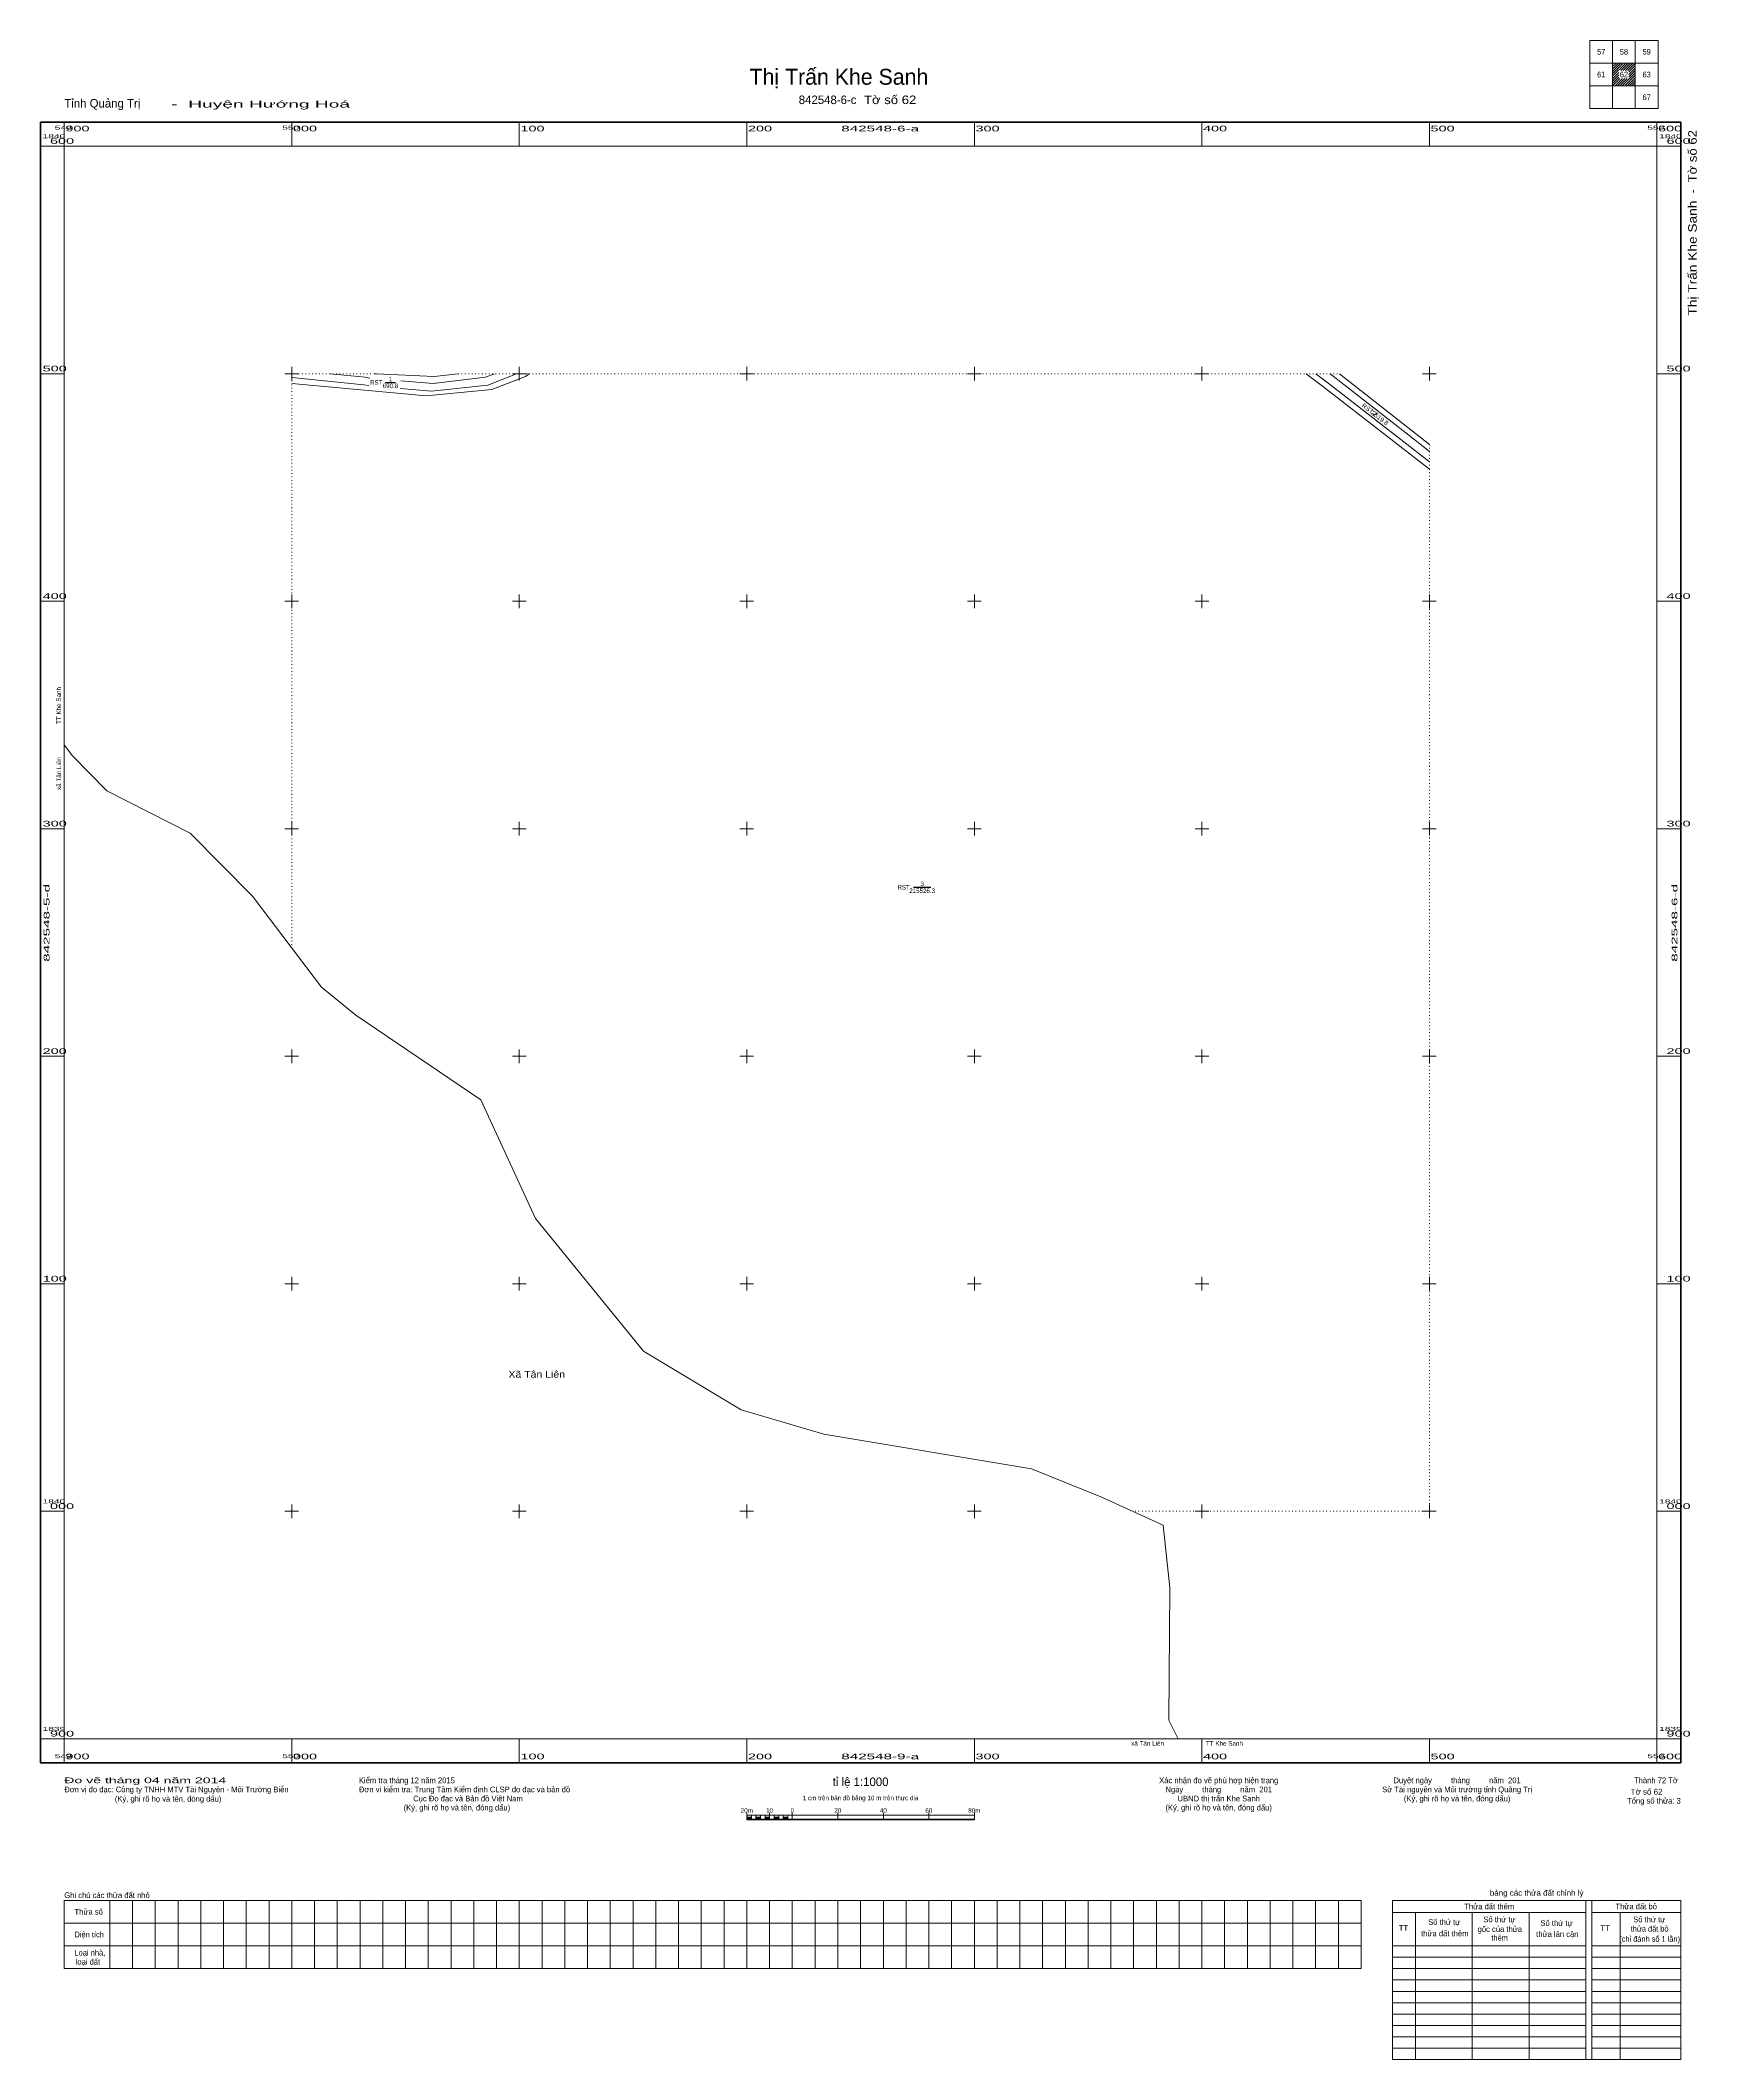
# Model space of a CAD drawing. Header units: metres. Extents: x 549890 to 550618, y 1839759 to 1840646.
import ezdxf
from ezdxf.enums import TextEntityAlignment as Align

# ---------------------------------------------------------------- set-up
doc = ezdxf.new("R2010")
doc.units = ezdxf.units.M
doc.linetypes.add('DOTTED', pattern=[1.5, 0.3, -1.2])
for name, color, linetype, lineweight in [('13', 7, 'Continuous', 25), ('22', 7, 'Continuous', 13), ('23', 7, 'Continuous', 13), ('24', 7, 'DOTTED', 13), ('46', 7, 'Continuous', 13), ('63', 7, 'Continuous', 13)]:
    doc.layers.add(name, color=color, linetype=linetype, lineweight=lineweight)
doc.layers.add('28', color=7, linetype='Continuous')
doc.layers.add('48', color=7, linetype='Continuous')

msp = doc.modelspace()

# ---------------------------------------------------------------- hatches: boundary and pattern name
at = {"layer": '63'}
for points in [[(550200, 1839864.5), (550200, 1839865.5), (550202, 1839865.5), (550202, 1839864.5)], [(550204, 1839864.5), (550204, 1839865.5), (550206, 1839865.5), (550206, 1839864.5)], [(550208, 1839864.5), (550208, 1839865.5), (550210, 1839865.5), (550210, 1839864.5)], [(550212, 1839864.5), (550212, 1839865.5), (550214, 1839865.5), (550214, 1839864.5)], [(550216, 1839864.5), (550216, 1839865.5), (550218, 1839865.5), (550218, 1839864.5)]]:
    msp.add_hatch(color=256, dxfattribs=at).paths.add_polyline_path(points)

# ---------------------------------------------------------------- linework, layer by layer
at = {"layer": '13'}
for p, q in [((550041.1, 1840496.16), (550045.64, 1840496.16)), ((550273.28, 1840274.27), (550280.85, 1840274.27))]:
    msp.add_line(p, q, dxfattribs=at)
at = {"layer": '22'}
for p, q in [((550000, 1840498.31), (550031.62, 1840495.08)), ((550032.21, 1840498.5), (550016.81, 1840500)), ((550034.32, 1840498.1), (550032.21, 1840498.5)), ((550031.62, 1840495.08), (550033.82, 1840494.81))]:
    msp.add_line(p, q, dxfattribs=at)
for points in [[(550047.62, 1840493.52), (550061.39, 1840492.27), (550086.21, 1840494.94), (550098.78, 1840500)], [(550089.14, 1840500), (550085.17, 1840498.43), (550062.16, 1840495.69), (550047.93, 1840496.81)], [(550450.12, 1840500), (550454.75, 1840496.47), (550488.71, 1840470), (550500, 1840461.23)], [(550456.24, 1840500), (550456.35, 1840499.92), (550490.9, 1840472.97), (550500, 1840465.81)]]:
    msp.add_lwpolyline(points, dxfattribs=at)
at = {"layer": '23'}
msp.add_line((550460.48, 1840500), (550500, 1840468.89), dxfattribs=at)
for points in [[(550104.26, 1840500), (550102.73, 1840498.75), (550087.87, 1840493.05), (550059.04, 1840490.3), (550000, 1840495.74)], [(550073.1, 1840500), (550062.62, 1840498.79), (550037.19, 1840499.89), (550036.29, 1840500)], [(550500, 1840458.08), (550486.97, 1840468.12), (550453.02, 1840494.53), (550445.82, 1840500)]]:
    msp.add_lwpolyline(points, dxfattribs=at)
at = {"layer": '24'}
for p, q in [((550000, 1840247.47), (550000, 1840495.74)), ((550500, 1840458.08), (550500, 1840468.89)), ((550500, 1840458.08), (550500, 1840000)), ((550500, 1840000), (550369.49, 1840000))]:
    msp.add_line(p, q, dxfattribs=at)
for points in [[(550036.29, 1840500), (550000, 1840500), (550000, 1840495.74)], [(550073.1, 1840500), (550104.26, 1840500), (550445.82, 1840500), (550460.48, 1840500)]]:
    msp.add_lwpolyline(points, dxfattribs=at)
at = {"layer": '46'}
msp.add_lwpolyline([(550389.55, 1839900), (550385.54, 1839908.16), (550385.9, 1839966.31), (550383.02, 1839993.88), (550355.58, 1840006.29), (550325.08, 1840018.72), (550233.89, 1840033.9), (550197.46, 1840044.62), (550154.6, 1840070.35), (550107.15, 1840128.74), (550083.02, 1840180.92), (550028.21, 1840217.99), (550013, 1840230.33), (549982.68, 1840270.31), (549955.33, 1840298.02), (549918.76, 1840316.61), (549903.57, 1840332.01), (549900, 1840336.84)], dxfattribs=at)
at = {"layer": '63'}
for p, q in [((550580.5, 1840616.5), (550580.5, 1840646.5)), ((550590.5, 1840616.5), (550590.5, 1840646.5)), ((550600.5, 1840636.5), (550570.5, 1840636.5)), ((550580.5, 1840636.01), (550580.99, 1840636.5)), ((550580.5, 1840634.95), (550582.05, 1840636.5)), ((550580.5, 1840633.89), (550583.11, 1840636.5)), ((550580.5, 1840632.83), (550584.17, 1840636.5)), ((550580.5, 1840631.77), (550585.23, 1840636.5)), ((550580.5, 1840630.71), (550586.29, 1840636.5)), ((550580.5, 1840629.65), (550583.28, 1840632.43)), ((550580.5, 1840628.59), (550583.28, 1840631.37)), ((550584.1, 1840633.25), (550587.35, 1840636.5)), ((550584.78, 1840626.5), (550590.5, 1840632.22)), ((550585.16, 1840633.25), (550588.41, 1840636.5)), ((550585.84, 1840626.5), (550590.5, 1840631.16)), ((550586.22, 1840633.25), (550589.47, 1840636.5)), ((550587.28, 1840633.25), (550590.5, 1840636.47)), ((550587.73, 1840632.63), (550590.5, 1840635.4)), ((550587.73, 1840631.57), (550590.5, 1840634.34)), ((550587.73, 1840630.51), (550590.5, 1840633.28)), ((550600.5, 1840626.5), (550570.5, 1840626.5)), ((550580.5, 1840627.53), (550583.28, 1840630.31)), ((550580.53, 1840626.5), (550583.78, 1840629.75)), ((550581.6, 1840626.5), (550584.85, 1840629.75)), ((550582.66, 1840626.5), (550585.91, 1840629.75)), ((550583.72, 1840626.5), (550586.97, 1840629.75)), ((550586.9, 1840626.5), (550590.5, 1840630.1)), ((550587.96, 1840626.5), (550590.5, 1840629.04)), ((550589.02, 1840626.5), (550590.5, 1840627.98)), ((550590.08, 1840626.5), (550590.5, 1840626.92)), ((549900, 1840600), (549900, 1840610.5)), ((550000, 1840600), (550000, 1840610.5)), ((550100, 1840600), (550100, 1840610.5)), ((550200, 1840600), (550200, 1840610.5)), ((550300, 1840600), (550300, 1840610.5)), ((550400, 1840600), (550400, 1840610.5)), ((550500, 1840600), (550500, 1840610.5)), ((550600, 1840600), (550600, 1840610.5)), ((549900, 1840600), (549889.5, 1840600)), ((550600, 1840600), (550610.5, 1840600)), ((549900, 1840500), (549889.5, 1840500)), ((549997, 1840500), (550003, 1840500)), ((550000, 1840497), (550000, 1840503)), ((550097, 1840500), (550103, 1840500)), ((550100, 1840497), (550100, 1840503)), ((550197, 1840500), (550203, 1840500)), ((550200, 1840497), (550200, 1840503)), ((550297, 1840500), (550303, 1840500)), ((550300, 1840497), (550300, 1840503)), ((550397, 1840500), (550403, 1840500)), ((550400, 1840497), (550400, 1840503)), ((550497, 1840500), (550503, 1840500)), ((550500, 1840497), (550500, 1840503)), ((550600, 1840500), (550610.5, 1840500)), ((549900, 1840400), (549889.5, 1840400)), ((549997, 1840400), (550003, 1840400)), ((550000, 1840397), (550000, 1840403)), ((550097, 1840400), (550103, 1840400)), ((550100, 1840397), (550100, 1840403)), ((550197, 1840400), (550203, 1840400)), ((550200, 1840397), (550200, 1840403)), ((550297, 1840400), (550303, 1840400)), ((550300, 1840397), (550300, 1840403)), ((550397, 1840400), (550403, 1840400)), ((550400, 1840397), (550400, 1840403)), ((550497, 1840400), (550503, 1840400)), ((550500, 1840397), (550500, 1840403)), ((550600, 1840400), (550610.5, 1840400)), ((550000, 1840297), (550000, 1840303)), ((550100, 1840297), (550100, 1840303)), ((550200, 1840297), (550200, 1840303)), ((550300, 1840297), (550300, 1840303)), ((550400, 1840297), (550400, 1840303)), ((550500, 1840297), (550500, 1840303)), ((549900, 1840300), (549889.5, 1840300)), ((549997, 1840300), (550003, 1840300)), ((550097, 1840300), (550103, 1840300)), ((550197, 1840300), (550203, 1840300)), ((550297, 1840300), (550303, 1840300)), ((550397, 1840300), (550403, 1840300)), ((550497, 1840300), (550503, 1840300)), ((550600, 1840300), (550610.5, 1840300)), ((549900, 1840200), (549889.5, 1840200)), ((549997, 1840200), (550003, 1840200)), ((550000, 1840197), (550000, 1840203)), ((550097, 1840200), (550103, 1840200)), ((550100, 1840197), (550100, 1840203)), ((550197, 1840200), (550203, 1840200)), ((550200, 1840197), (550200, 1840203)), ((550297, 1840200), (550303, 1840200)), ((550300, 1840197), (550300, 1840203)), ((550397, 1840200), (550403, 1840200)), ((550400, 1840197), (550400, 1840203)), ((550497, 1840200), (550503, 1840200)), ((550500, 1840197), (550500, 1840203)), ((550600, 1840200), (550610.5, 1840200)), ((549900, 1840100), (549889.5, 1840100)), ((549997, 1840100), (550003, 1840100)), ((550000, 1840097), (550000, 1840103)), ((550097, 1840100), (550103, 1840100)), ((550100, 1840097), (550100, 1840103)), ((550197, 1840100), (550203, 1840100)), ((550200, 1840097), (550200, 1840103)), ((550297, 1840100), (550303, 1840100)), ((550300, 1840097), (550300, 1840103)), ((550397, 1840100), (550403, 1840100)), ((550400, 1840097), (550400, 1840103)), ((550497, 1840100), (550503, 1840100)), ((550500, 1840097), (550500, 1840103)), ((550600, 1840100), (550610.5, 1840100)), ((550000, 1839997), (550000, 1840003)), ((550100, 1839997), (550100, 1840003)), ((550200, 1839997), (550200, 1840003)), ((550300, 1839997), (550300, 1840003)), ((550400, 1839997), (550400, 1840003)), ((550500, 1839997), (550500, 1840003)), ((549900, 1840000), (549889.5, 1840000)), ((549997, 1840000), (550003, 1840000)), ((550097, 1840000), (550103, 1840000)), ((550197, 1840000), (550203, 1840000)), ((550297, 1840000), (550303, 1840000)), ((550397, 1840000), (550403, 1840000)), ((550497, 1840000), (550503, 1840000)), ((550600, 1840000), (550610.5, 1840000)), ((549900, 1839900), (549889.5, 1839900)), ((549900, 1839900), (549900, 1839889.5)), ((550000, 1839900), (550000, 1839889.5)), ((550100, 1839900), (550100, 1839889.5)), ((550200, 1839900), (550200, 1839889.5)), ((550300, 1839900), (550300, 1839889.5)), ((550400, 1839900), (550400, 1839889.5)), ((550500, 1839900), (550500, 1839889.5)), ((550600, 1839900), (550600, 1839889.5)), ((550600, 1839900), (550610.5, 1839900)), ((550200, 1839864.5), (550200, 1839867.5)), ((550210, 1839864.5), (550210, 1839867.5)), ((550220, 1839864.5), (550220, 1839867.5)), ((550240, 1839864.5), (550240, 1839867.5)), ((550260, 1839864.5), (550260, 1839867.5)), ((550280, 1839864.5), (550280, 1839867.5)), ((550300, 1839864.5), (550300, 1839867.5)), ((550200, 1839866.5), (550300, 1839866.5)), ((550202, 1839864.5), (550202, 1839866.5)), ((550204, 1839864.5), (550204, 1839866.5)), ((550206, 1839864.5), (550206, 1839866.5)), ((550208, 1839864.5), (550208, 1839866.5)), ((550210, 1839864.5), (550210, 1839866.5)), ((550212, 1839864.5), (550212, 1839866.5)), ((550214, 1839864.5), (550214, 1839866.5)), ((550216, 1839864.5), (550216, 1839866.5)), ((550218, 1839864.5), (550218, 1839866.5)), ((549920, 1839829), (549920, 1839799)), ((549930, 1839829), (549930, 1839799)), ((549940, 1839829), (549940, 1839799)), ((549950, 1839829), (549950, 1839799)), ((549960, 1839829), (549960, 1839799)), ((549970, 1839829), (549970, 1839799)), ((549980, 1839829), (549980, 1839799)), ((549990, 1839829), (549990, 1839799)), ((550000, 1839829), (550000, 1839799)), ((550010, 1839829), (550010, 1839799)), ((550020, 1839829), (550020, 1839799)), ((550030, 1839829), (550030, 1839799)), ((550040, 1839829), (550040, 1839799)), ((550050, 1839829), (550050, 1839799)), ((550060, 1839829), (550060, 1839799)), ((550070, 1839829), (550070, 1839799)), ((550080, 1839829), (550080, 1839799)), ((550090, 1839829), (550090, 1839799)), ((550100, 1839829), (550100, 1839799)), ((550110, 1839829), (550110, 1839799)), ((550120, 1839829), (550120, 1839799)), ((550130, 1839829), (550130, 1839799)), ((550140, 1839829), (550140, 1839799)), ((550150, 1839829), (550150, 1839799)), ((550160, 1839829), (550160, 1839799)), ((550170, 1839829), (550170, 1839799)), ((550180, 1839829), (550180, 1839799)), ((550190, 1839829), (550190, 1839799)), ((550200, 1839829), (550200, 1839799)), ((550210, 1839829), (550210, 1839799)), ((550220, 1839829), (550220, 1839799)), ((550230, 1839829), (550230, 1839799)), ((550240, 1839829), (550240, 1839799)), ((550250, 1839829), (550250, 1839799)), ((550260, 1839829), (550260, 1839799)), ((550270, 1839829), (550270, 1839799)), ((550280, 1839829), (550280, 1839799)), ((550290, 1839829), (550290, 1839799)), ((550300, 1839829), (550300, 1839799)), ((550310, 1839829), (550310, 1839799)), ((550320, 1839829), (550320, 1839799)), ((550330, 1839829), (550330, 1839799)), ((550340, 1839829), (550340, 1839799)), ((550350, 1839829), (550350, 1839799)), ((550360, 1839829), (550360, 1839799)), ((550370, 1839829), (550370, 1839799)), ((550380, 1839829), (550380, 1839799)), ((550390, 1839829), (550390, 1839799)), ((550400, 1839829), (550400, 1839799)), ((550410, 1839829), (550410, 1839799)), ((550420, 1839829), (550420, 1839799)), ((550430, 1839829), (550430, 1839799)), ((550440, 1839829), (550440, 1839799)), ((550450, 1839829), (550450, 1839799)), ((550460, 1839829), (550460, 1839799)), ((550470, 1839829), (550470, 1839799)), ((550483.84, 1839829), (550610.5, 1839829)), ((550483.84, 1839829), (550483.84, 1839759)), ((550483.84, 1839823.63), (550568.84, 1839823.63)), ((550493.84, 1839823.63), (550493.84, 1839759)), ((550518.84, 1839823.63), (550518.84, 1839759)), ((550543.84, 1839823.63), (550543.84, 1839759)), ((550568.84, 1839829), (550568.84, 1839759)), ((550571.34, 1839829), (550571.34, 1839759)), ((550571.34, 1839823.63), (550610.5, 1839823.63)), ((550583.84, 1839823.63), (550583.84, 1839759)), ((550610.5, 1839829), (550610.5, 1839759)), ((549900, 1839819), (550470, 1839819)), ((549900, 1839809), (550470, 1839809)), ((550483.84, 1839809), (550568.84, 1839809)), ((550571.34, 1839809), (550610.5, 1839809)), ((550483.84, 1839804), (550568.84, 1839804)), ((550483.84, 1839799), (550568.84, 1839799)), ((550571.34, 1839804), (550610.5, 1839804)), ((550571.34, 1839799), (550610.5, 1839799)), ((550483.84, 1839794), (550568.84, 1839794)), ((550483.84, 1839789), (550568.84, 1839789)), ((550571.34, 1839794), (550610.5, 1839794)), ((550571.34, 1839789), (550610.5, 1839789)), ((550483.84, 1839784), (550568.84, 1839784)), ((550483.84, 1839779), (550568.84, 1839779)), ((550571.34, 1839784), (550610.5, 1839784)), ((550610.5, 1839779), (550571.34, 1839779)), ((550483.84, 1839774), (550568.84, 1839774)), ((550571.34, 1839774), (550610.5, 1839774)), ((550483.84, 1839769), (550568.84, 1839769)), ((550483.84, 1839764), (550568.84, 1839764)), ((550610.5, 1839769), (550571.34, 1839769)), ((550571.34, 1839764), (550610.5, 1839764)), ((550483.84, 1839759), (550568.84, 1839759)), ((550568.84, 1839759), (550571.34, 1839759)), ((550610.5, 1839759), (550571.34, 1839759))]:
    msp.add_line(p, q, dxfattribs=at)
at = {"layer": '63', "lineweight": 53}
msp.add_line((550200, 1839864.5), (550300, 1839864.5), dxfattribs=at)
at = {"layer": '63'}
for points in [[(550600.5, 1840616.5), (550570.5, 1840616.5), (550570.5, 1840646.5), (550600.5, 1840646.5)], [(549900, 1840600), (550600, 1840600), (550600, 1839900), (549900, 1839900)], [(550200, 1839864.5), (550200, 1839865.5), (550202, 1839865.5), (550202, 1839864.5)], [(550204, 1839864.5), (550204, 1839865.5), (550206, 1839865.5), (550206, 1839864.5)], [(550208, 1839864.5), (550208, 1839865.5), (550210, 1839865.5), (550210, 1839864.5)], [(550212, 1839864.5), (550212, 1839865.5), (550214, 1839865.5), (550214, 1839864.5)], [(550216, 1839864.5), (550216, 1839865.5), (550218, 1839865.5), (550218, 1839864.5)]]:
    msp.add_lwpolyline(points, close=True, dxfattribs=at)
at = {"layer": '63', "lineweight": 158}
msp.add_lwpolyline([(549889.5, 1840610.5), (550610.5, 1840610.5), (550610.5, 1839889.5), (549889.5, 1839889.5)], close=True, dxfattribs=at)
at = {"layer": '63'}
msp.add_lwpolyline([(550470, 1839799), (549900, 1839799), (549900, 1839829), (550470, 1839829)], dxfattribs=at)

# ---------------------------------------------------------------- texts
at = {"layer": '13'}
for s, width, p in [('1', 0.7, (550043.36, 1840496.67)), ('690.8', 0.85, (550043.37, 1840493.65)), ('3', 0.85, (550277.07, 1840274.78)), ('215526.3', 0.85, (550277.06, 1840271.76))]:
    msp.add_text(s, height=2, dxfattribs=dict(at, width=width)).set_placement(p, align=Align.CENTER)
at = {"layer": '13', "width": 0.8}
for p in [(550040.53, 1840495.16), (550272.33, 1840273.27)]:
    msp.add_text('RST ', height=2, dxfattribs=at).set_placement(p, align=Align.RIGHT)
at = {"layer": '13', "width": 1.05}
msp.add_text('RST ', height=2, rotation=322.331, dxfattribs=at).set_placement((550475.14, 1840481.67), align=Align.RIGHT)
at = {"layer": '13'}
for s, width, p in [('2', 1.9, (550474.04, 1840482.51)), ('/', 1.8, (550474.99, 1840481.78)), ('519.8', 1.05, (550475.51, 1840481.37))]:
    msp.add_text(s, height=2, rotation=322.331, dxfattribs=dict(at, width=width)).set_placement(p)
at = {"layer": '28'}
for s, rotation, p in [('xã Tân Liên                   TT Khe Sanh', 90.09, (549898.58, 1840339.67)), ('xã Tân Liên                        TT Khe Sanh', 359.99, (550393.49, 1839896.99))]:
    msp.add_text(s, height=2, rotation=rotation, dxfattribs=at).set_placement(p, align=Align.CENTER)
at = {"layer": '48', "width": 1.15}
msp.add_text('Xã Tân Liên', height=3, dxfattribs=at).set_placement((550107.67, 1840058.71), align=Align.CENTER)
at = {"layer": '63'}
for s, height, width, p in [('57', 2.5, 0.95, (550575.51, 1840640.25)), ('58', 2.5, 0.95, (550585.5, 1840640.25)), ('59', 2.5, 0.95, (550595.5, 1840640.25)), ('61', 2.5, 0.8, (550575.5, 1840630.25)), ('62', 2.5, 0.9, (550585.51, 1840630.25)), ('63', 2.5, 0.95, (550595.5, 1840630.25)), ('Tờ số 62', 3.75, 1.15, (550262.99, 1840618.5)), ('67', 2.5, 0.95, (550595.51, 1840620.25)), ('842548-6-a', 2.5, 2, (550258.61, 1840606.5)), ('842548-9-a', 2.5, 2, (550258.61, 1839891)), ('20m', 2, 0.95, (550200, 1839867.5)), ('10', 2, 0.95, (550209.99, 1839867.5)), ('0', 2, 0.9, (550220, 1839867.5)), ('20', 2, 0.95, (550239.99, 1839867.5)), ('40', 2, 0.95, (550259.99, 1839867.5)), ('60', 2, 0.95, (550279.99, 1839867.5)), ('80m', 2, 0.95, (550300, 1839867.5)), ('bảng các thửa đất chỉnh lý', 2.5, 1.05, (550547.15, 1839831.02)), ('thửa đất bỏ', 2.5, 0.85, (550596.82, 1839815.28)), ('thêm', 2.5, 0.95, (550530.88, 1839811.34)), ('(chỉ đánh số 1 lần)', 2.5, 0.85, (550596.83, 1839810.77))]:
    msp.add_text(s, height=height, dxfattribs=dict(at, width=width)).set_placement(p, align=Align.CENTER)
for s, height, p in [('Thị Trấn Khe Sanh', 7, (550240.48, 1840627)), ('842548-6-c', 3.75, (550235.5, 1840618.5)), ('tỉ lệ 1:1000', 3.75, (550250, 1839879.25)), ('Xác nhận đo vẽ phù hợp hiện trạng', 2.5, (550407.41, 1839880.5)), ('Ngày         tháng         năm  201', 2.5, (550407.41, 1839876.5)), ('Sở Tài nguyên và Môi trường tỉnh Quảng Trị', 2.5, (550512.19, 1839876.5)), ('Duyệt ngày         tháng         năm  201', 2.5, (550512.19, 1839880.5)), ('(Ký, ghi rõ họ và tên, đóng dấu)', 2.5, (549945.64, 1839872.38)), ('1 cm trên bản đồ bằng 10 m trên thực địa', 2, (550249.99, 1839873)), ('(Ký, ghi rõ họ và tên, đóng dấu)', 2.5, (550407.4, 1839868.5)), ('UBND thị trấn Khe Sanh', 2.5, (550407.41, 1839872.5)), ('(Ký, ghi rõ họ và tên, đóng dấu)', 2.5, (550512.19, 1839872.5)), ('Thửa đất thêm', 2.5, (550526.32, 1839825.06)), ('Thửa đất bỏ', 2.5, (550590.9, 1839825.06)), ('TT', 2.5, (550488.63, 1839815.64)), ('thửa đất thêm', 2.5, (550506.77, 1839813.2)), ('Số thứ tự', 2.5, (550506.54, 1839818.22)), ('gốc của thửa', 2.5, (550530.97, 1839815.11)), ('Số thứ tự', 2.5, (550530.8, 1839819.36)), ('thửa lân cận', 2.5, (550556.25, 1839812.9)), ('Số thứ tự', 2.5, (550555.89, 1839817.76)), ('TT', 2.5, (550577.23, 1839815.52)), ('Số thứ tự', 2.5, (550596.65, 1839819.36))]:
    msp.add_text(s, height=height, dxfattribs=at).set_placement(p, align=Align.CENTER)
for s, height, p in [('Tỉnh Quảng Trị', 3.75, (549900, 1840617)), ('Đơn vị đo đạc: Công ty TNHH MTV Tài Nguyên - Môi Trường Biển', 2.5, (549900, 1839876.5)), ('Đơn vi kiểm tra: Trung Tâm Kiểm định CLSP đo đạc và bản đồ', 2.5, (550029.5, 1839876.5)), ('Kiểm tra tháng 12 năm 2015', 2.5, (550029.5, 1839880.5)), ('(Ký, ghi rõ họ và tên, đóng dấu)', 2.5, (550049.16, 1839868.5)), ('Cục Đo đạc và Bản đồ Việt Nam', 2.5, (550053.37, 1839872.5)), ('Ghi chú các thửa đất nhỏ', 2.5, (549900, 1839830)), ('Thửa số', 2.5, (549904.5, 1839822.75)), ('loại đất', 2.5, (549905, 1839800.75))]:
    msp.add_text(s, height=height, dxfattribs=at).set_placement(p)
for s, height, width, p in [('  -  Huyện Hướng Hoá', 3, 2.1, (549942.32, 1840617)), ('1840', 1.75, 1.9, (549890.5, 1840603.5)), ('900', 2.5, 1.9, (549900.5, 1840606.5)), ('000', 2.5, 1.9, (550000.5, 1840606.5)), ('100', 2.5, 1.9, (550100.5, 1840606.5)), ('200', 2.5, 1.9, (550200.5, 1840606.5)), ('300', 2.5, 1.9, (550300.5, 1840606.5)), ('400', 2.5, 1.9, (550400.5, 1840606.5)), ('500', 2.5, 1.9, (550500.5, 1840606.5)), ('600', 2.5, 1.9, (550600.5, 1840606.5)), ('1840', 1.75, 1.9, (550601, 1840603.5)), ('500', 2.5, 1.9, (549890.5, 1840501)), ('400', 2.5, 1.9, (549890.5, 1840401)), ('300', 2.5, 1.9, (549890.5, 1840301)), ('200', 2.5, 1.9, (549890.5, 1840201)), ('100', 2.5, 1.9, (549890.5, 1840101)), ('1840', 1.75, 1.9, (549890.5, 1840003.5)), ('1840', 1.75, 1.9, (550601, 1840003.5)), ('1839', 1.75, 1.9, (549890.5, 1839903.5)), ('1839', 1.75, 1.9, (550601, 1839903.5)), ('900', 2.5, 1.9, (549900.5, 1839891)), ('000', 2.5, 1.9, (550000.5, 1839891)), ('100', 2.5, 1.9, (550100.5, 1839891)), ('200', 2.5, 1.9, (550200.5, 1839891)), ('300', 2.5, 1.9, (550300.5, 1839891)), ('400', 2.5, 1.9, (550400.5, 1839891)), ('500', 2.5, 1.9, (550500.5, 1839891)), ('600', 2.5, 1.9, (550600.5, 1839891)), ('Đo vẽ tháng 04 năm 2014', 2.5, 1.85, (549900, 1839880.5)), ('Diện tích', 2.5, 0.95, (549904.5, 1839812.75)), ('Loại nhà,', 2.5, 0.95, (549904.5, 1839804.75))]:
    msp.add_text(s, height=height, dxfattribs=dict(at, width=width)).set_placement(p)
for s, height, width, p in [('549', 1.75, 1.9, (549903.22, 1840607.25)), ('550', 1.75, 1.9, (550003.22, 1840607.25)), ('550', 1.75, 1.9, (550603.22, 1840607.25)), ('600', 2.5, 1.9, (549904.32, 1840601)), ('600', 2.5, 1.9, (550614.82, 1840601)), ('500', 2.5, 1.9, (550614.82, 1840501)), ('400', 2.5, 1.9, (550614.82, 1840401)), ('300', 2.5, 1.9, (550614.82, 1840301)), ('200', 2.5, 1.9, (550614.82, 1840201)), ('100', 2.5, 1.9, (550614.82, 1840101)), ('000', 2.5, 1.9, (549904.32, 1840001)), ('000', 2.5, 1.9, (550614.82, 1840001)), ('900', 2.5, 1.9, (549904.32, 1839901)), ('900', 2.5, 1.9, (550614.82, 1839901)), ('549', 1.75, 1.9, (549903.22, 1839891.5)), ('550', 1.75, 1.9, (550003.22, 1839891.5)), ('550', 1.75, 1.9, (550603.22, 1839891.5)), ('Tờ số 62', 2.5, 1.05, (550602.48, 1839875.5))]:
    msp.add_text(s, height=height, dxfattribs=dict(at, width=width)).set_placement(p, align=Align.RIGHT)
for s, width, p in [('Tờ số 62', 1.15, (550617.51, 1840584.07)), (' - ', 0.95, (550617.51, 1840578.07))]:
    msp.add_text(s, height=3.75, rotation=90, dxfattribs=dict(at, width=width)).set_placement(p)
at = {"layer": '63', "width": 1.2}
msp.add_text('Thị Trấn Khe Sanh', height=3.75, rotation=90, dxfattribs=at).set_placement((550617.51, 1840576.08), align=Align.RIGHT)
at = {"layer": '63', "width": 2}
for s, p in [('842548-5-d', (549893.5, 1840258.61)), ('842548-6-d', (550609, 1840258.61))]:
    msp.add_text(s, height=2.5, rotation=90, dxfattribs=at).set_placement(p, align=Align.CENTER)
at = {"layer": '63'}
for s, p in [('Thành 72 Tờ', (550609.24, 1839880.5)), ('Tổng số thửa: 3', (550610.5, 1839871.5))]:
    msp.add_text(s, height=2.5, dxfattribs=at).set_placement(p, align=Align.RIGHT)

doc.saveas('drawing.dxf')
